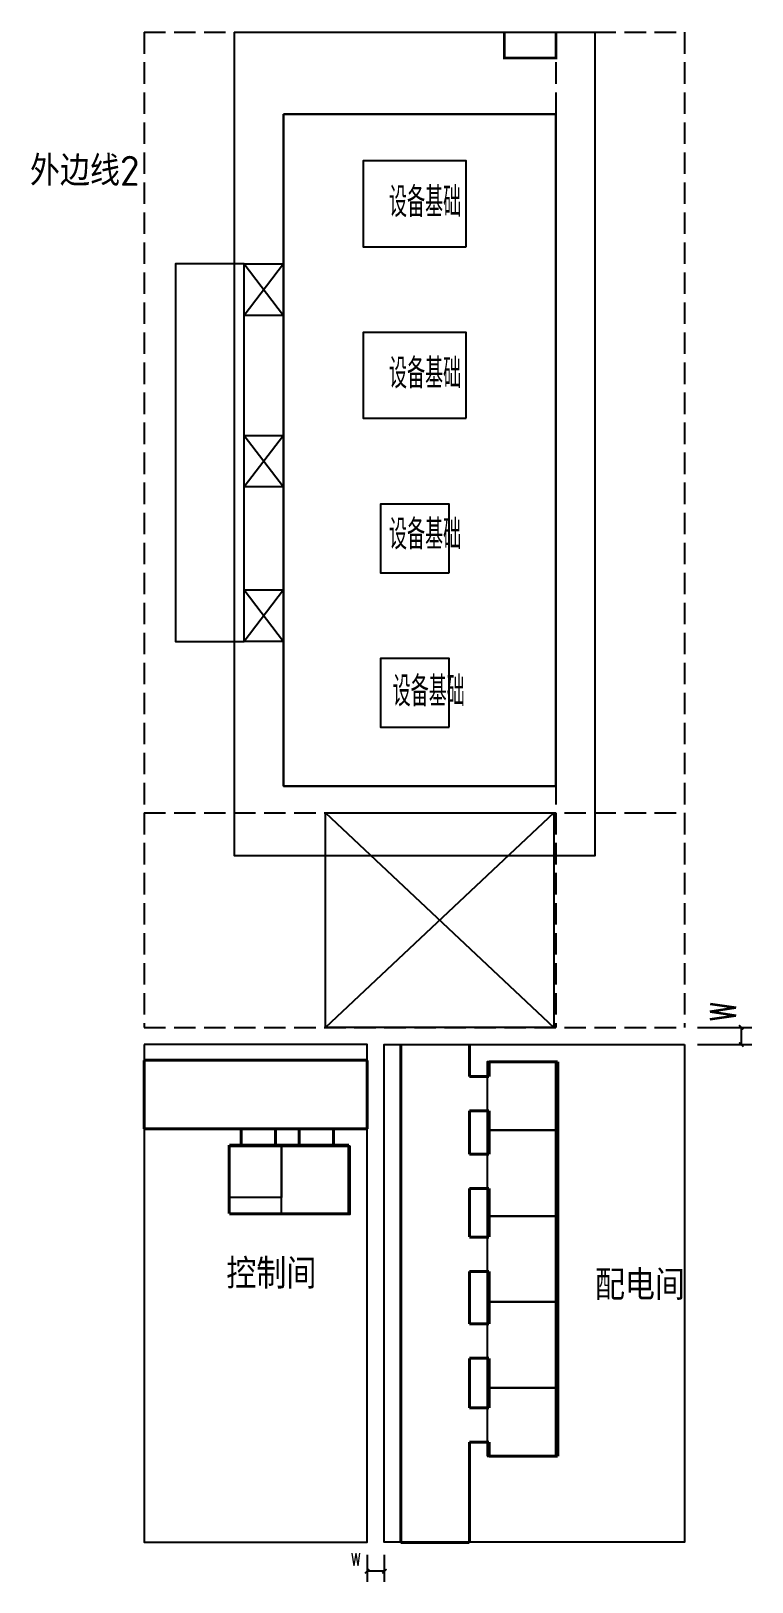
# Model space of a CAD drawing. Header units: millimetres. Extents: x 1742399 to 4898386, y 2481636 to 5226310.
# Drawn here: x 3051655 to 3060058, y 2795884 to 2813964 of the extents above; entities that cross this region are included whole.
import ezdxf

# ---------------------------------------------------------------- set-up
doc = ezdxf.new("R2010")
doc.units = ezdxf.units.MM
doc.header["$LTSCALE"] = 1000
doc.linetypes.add('DASH', pattern=[0.35, 0.25, -0.1])
for name, color, linetype in [('E-电缆沟', 2, 'Continuous'), ('E-箱柜', 3, 'Continuous'), ('PUB_DIM', 3, 'Continuous'), ('YHG_填充', 8, 'Continuous'), ('YHJ_剖面_梁板', 4, 'Continuous'), ('YHJ_立面_墙线中', 2, 'Continuous'), ('控制间轮廓', 7, 'Continuous'), ('电缆沟', 7, 'Continuous'), ('配电间轮廓', 7, 'Continuous')]:
    doc.layers.add(name, color=color, linetype=linetype)
doc.layers.add('管', color=1, linetype='Continuous', lineweight=30)
doc.styles.add('_TCH_DIM_T3', font='SIMPLEX', dxfattribs={"width": 0.705882, "bigfont": 'GBCBIG'})
doc.styles.add('tssdeng', font='tssdeng.shx', dxfattribs={"width": 0.7, "bigfont": 'hztxt.shx'})
doc.dimstyles.new('_TCH_ARCH&&50', dxfattribs={"dimtxt": 148.75, "dimasz": 50, "dimexe": 125, "dimexo": 150, "dimgap": 63.125, "dimtad": 1, "dimdec": 0, "dimzin": 0, "dimdsep": 46, "dimtxsty": '_TCH_DIM_T3', "dimblk": 'ARCHTICK', "dimcen": 0.09, "dimclrt": 7, "dimazin": 2, "dimtfac": 1, "dimtdec": 0, "dimtix": 1, "dimtmove": 2, "dimatfit": 3, "dimfxl": 75, "dimtolj": 1, "dimtzin": 0, "dimarcsym": 0})

msp = doc.modelspace()

# ---------------------------------------------------------------- texts
at = {"layer": '电缆沟', "ltscale": 1.5, "style": 'tssdeng'}
for s, p in [('外边线2', (3051642, 2812159)), ('控制间', (3053931.7, 2799302)), ('配电间', (3058227.5, 2799170.2))]:
    msp.add_text(s, height=350, dxfattribs=at).set_placement(p)
at = {"layer": '电缆沟', "ltscale": 1.5, "style": 'tssdeng', "width": 0.6}
for p in [(3055828, 2811795), (3055828, 2809797.1), (3055828, 2807920.1), (3055870.5, 2806091.4)]:
    msp.add_text('设备基础', height=350, dxfattribs=at).set_placement(p)

# ---------------------------------------------------------------- blocks, each defined once
blk = doc.blocks.new('_ArchTick')
at = {"color": 0, "linetype": 'ByBlock', "const_width": 0.4}
blk.add_lwpolyline([(-0.5, -0.5), (0.5, 0.5)], dxfattribs=at)
blk = doc.blocks.new('*D993')
at = {"layer": 'Defpoints', "color": 0, "transparency": 16777216}
for p in [(3059273, 2802349), (3059273, 2802149), (3059933, 2802149)]:
    blk.add_point(p, dxfattribs=at)
at = {"layer": 'PUB_DIM', "color": 0, "lineweight": -2, "transparency": 16777216}
for p, q in [((3059423, 2802349), (3060058, 2802349)), ((3059933, 2802349), (3059933, 2802149)), ((3059423, 2802149), (3060058, 2802149))]:
    blk.add_line(p, q, dxfattribs=at)
at = {"layer": 'PUB_DIM', "color": 0, "lineweight": -2, "transparency": 16777216, "xscale": 50, "yscale": 50, "zscale": 50}
for p, rotation in [((3059933, 2802349), 90), ((3059933, 2802149), 270)]:
    blk.add_blockref('_ArchTick', p, dxfattribs=dict(at, rotation=rotation))
at = {"layer": 'PUB_DIM', "color": 7, "transparency": 16777216, "insert": (3059720, 2802534), "char_height": 300, "width": 60, "attachment_point": 5, "rotation": 90, "style": '_TCH_DIM_T3'}
blk.add_mtext('\\A1;W ', dxfattribs=at)
blk = doc.blocks.new('*D992')
at = {"layer": 'Defpoints', "color": 0, "transparency": 16777216}
for p in [(3055573, 2796349), (3055773, 2796349), (3055573, 2796009)]:
    blk.add_point(p, dxfattribs=at)
at = {"layer": 'PUB_DIM', "color": 0, "lineweight": -2, "transparency": 16777216}
for p, q in [((3055573, 2796199), (3055573, 2795884)), ((3055773, 2796199), (3055773, 2795884)), ((3055773, 2796009), (3055573, 2796009))]:
    blk.add_line(p, q, dxfattribs=at)
at = {"layer": 'PUB_DIM', "color": 0, "lineweight": -2, "transparency": 16777216, "xscale": 50, "yscale": 50, "zscale": 50}
for p, rotation in [((3055573, 2796009), 180.000000000667), ((3055773, 2796009), 6.669864660580059e-10)]:
    blk.add_blockref('_ArchTick', p, dxfattribs=dict(at, rotation=rotation))
at = {"layer": 'PUB_DIM', "color": 7, "transparency": 16777216, "insert": (3055440, 2796146), "char_height": 148.8, "attachment_point": 5, "style": '_TCH_DIM_T3'}
blk.add_mtext('\\A1;W', dxfattribs=at)

# ---------------------------------------------------------------- dimensions: what is measured, and where the dimension line sits
at = {"layer": 'PUB_DIM'}
dim = msp.add_linear_dim(base=(3059933.1, 2802148.7), p1=(3059273, 2802348.7), p2=(3059273, 2802148.7), angle=270, text='W ', dimstyle='_TCH_ARCH&&50', override={"dimtxt": 300}, dxfattribs=at)
dim.commit()
dim.dimension.update_dxf_attribs({"geometry": '*D993', "text_midpoint": (3059720, 2802534.1), "dimtype": 161})
dim = msp.add_linear_dim(base=(3055573, 2796008.7), p1=(3055773, 2796348.7), p2=(3055573, 2796348.7), angle=180, text='W', dimstyle='_TCH_ARCH&&50', dxfattribs=at)
dim.commit()
dim.dimension.update_dxf_attribs({"geometry": '*D992', "text_midpoint": (3055439.8, 2796146.2), "dimtype": 161})

# ---------------------------------------------------------------- linework, layer by layer
at = {"layer": 'E-电缆沟', "const_width": 35}
for points in [[(3055964.6, 2802148.7), (3055964.6, 2801576)], [(3056764.6, 2802148.7), (3056764.6, 2801776)], [(3055573, 2801965.8), (3052973, 2801965.8)], [(3052973, 2801965.8), (3052973, 2801165.8)], [(3055573, 2801965.8), (3055573, 2801165.8)], [(3056994.1, 2801948.5), (3056994.1, 2801776)], [(3056994.1, 2801948.5), (3057794.1, 2801948.5)], [(3057794.1, 2801948.5), (3057794.1, 2801576)], [(3056994.1, 2801776), (3056764.6, 2801776)], [(3055964.6, 2801576), (3055964.6, 2800670.6)], [(3057794.1, 2801576), (3057794.1, 2800670.6)], [(3056994.1, 2801376), (3056764.6, 2801376)], [(3056764.6, 2801376), (3056764.6, 2800870.6)], [(3056994.1, 2801376), (3056994.1, 2800870.6)], [(3055573, 2801165.8), (3052973, 2801165.8)], [(3054106.3, 2800975.1), (3054106.3, 2801165.5)], [(3054506.3, 2801165.5), (3054106.3, 2801165.5)], [(3054506.3, 2800975.1), (3054506.3, 2801165.5)], [(3054779.4, 2800975.2), (3054779.4, 2801166.4)], [(3055179.4, 2801166.4), (3054779.4, 2801166.4)], [(3055179.4, 2800975.2), (3055179.4, 2801166.4)], [(3055360.8, 2800975.8), (3053966.6, 2800975.8)], [(3053966.6, 2800975.8), (3053966.6, 2800175.8)], [(3054506.3, 2800975.1), (3054106.3, 2800975.1)], [(3055179.4, 2800975.2), (3054779.4, 2800975.2)], [(3055360.8, 2800975.8), (3055360.8, 2800175.8)], [(3056994.1, 2800870.6), (3056764.6, 2800870.6)], [(3055964.6, 2800670.6), (3055964.6, 2799703.6)], [(3057794.1, 2800670.6), (3057794.1, 2799703.6)], [(3056994.1, 2800470.6), (3056764.6, 2800470.6)], [(3056764.6, 2800470.6), (3056764.6, 2799903.6)], [(3056994.1, 2800470.6), (3056994.1, 2799903.6)], [(3055360.8, 2800175.8), (3053966.6, 2800175.8)], [(3056994.1, 2799903.6), (3056764.6, 2799903.6)], [(3055964.6, 2799703.6), (3055964.6, 2798692.1)], [(3057794.1, 2799703.6), (3057794.1, 2798692.1)], [(3056764.6, 2799503.6), (3056764.6, 2798892.1)], [(3056994.1, 2799503.6), (3056764.6, 2799503.6)], [(3056994.1, 2799503.6), (3056994.1, 2798892.1)], [(3056994.1, 2798892.1), (3056764.6, 2798892.1)], [(3055964.6, 2798692.1), (3055964.6, 2797713.6)], [(3057794.1, 2798692.1), (3057794.1, 2797713.6)], [(3056994.1, 2798492.1), (3056764.6, 2798492.1)], [(3056764.6, 2798492.1), (3056764.6, 2797913.6)], [(3056994.1, 2798492.1), (3056994.1, 2797913.6)], [(3056994.1, 2797913.6), (3056764.6, 2797913.6)], [(3055964.6, 2797713.6), (3055964.6, 2796343.9)], [(3057794.1, 2797713.6), (3057794.1, 2797348.7)], [(3056994.1, 2797513.6), (3056764.6, 2797513.6)], [(3056764.6, 2797513.6), (3056764.6, 2796343.9)], [(3056994.1, 2797513.6), (3056994.1, 2797348.7)], [(3056994.1, 2797348.7), (3057794.1, 2797348.7)], [(3055964.6, 2796343.9), (3056764.6, 2796343.9)]]:
    msp.add_lwpolyline(points, dxfattribs=at)
at = {"layer": 'E-箱柜', "color": 3}
for points in [[(3056973, 2801148.7), (3057773, 2801148.7), (3057773, 2801948.7), (3056973, 2801948.7)], [(3056973, 2800148.7), (3057773, 2800148.7), (3057773, 2801148.7), (3056973, 2801148.7)], [(3054573, 2800965.8), (3054573, 2800365.8), (3053973, 2800365.8), (3053973, 2800965.8)], [(3054573, 2800165.8), (3054573, 2800965.8), (3055373, 2800965.8), (3055373, 2800165.8)], [(3056973, 2799148.7), (3057773, 2799148.7), (3057773, 2800148.7), (3056973, 2800148.7)], [(3056973, 2798148.7), (3057773, 2798148.7), (3057773, 2799148.7), (3056973, 2799148.7)], [(3056973, 2797348.7), (3057773, 2797348.7), (3057773, 2798148.7), (3056973, 2798148.7)]]:
    msp.add_lwpolyline(points, close=True, dxfattribs=at)
at = {"layer": 'YHG_填充', "linetype": 'DASH'}
for points in [[(3052973, 2813948.7), (3052973, 2802348.7)], [(3052973, 2813948.7), (3059273, 2813948.7)], [(3057773, 2813948.7), (3057773, 2802348.7)], [(3059273, 2813948.7), (3059273, 2802348.7)], [(3052973, 2804848.7), (3059273, 2804848.7)], [(3052973, 2802348.7), (3059273, 2802348.7)]]:
    msp.add_lwpolyline(points, dxfattribs=at)
at = {"layer": 'YHJ_剖面_梁板', "color": 5}
msp.add_lwpolyline([(3054027.6, 2813948.7), (3058227.6, 2813948.7), (3058227.6, 2804348.7), (3054027.6, 2804348.7)], close=True, dxfattribs=at)
at = {"layer": 'YHJ_剖面_梁板'}
for points in [[(3056727.6, 2811448.7), (3056727.6, 2812448.7), (3055527.6, 2812448.7), (3055527.6, 2811448.7)], [(3054139.2, 2811248.7), (3053339.2, 2811248.7), (3053339.2, 2806848.7), (3054139.2, 2806848.7)], [(3054139.2, 2811248.7), (3054599.2, 2811248.7), (3054599.2, 2810648.7), (3054139.2, 2810648.7)], [(3056727.6, 2809448.7), (3056727.6, 2810448.7), (3055527.6, 2810448.7), (3055527.6, 2809448.7)], [(3054139.2, 2809248.7), (3054599.2, 2809248.7), (3054599.2, 2808648.7), (3054139.2, 2808648.7)], [(3056527.6, 2807648.7), (3056527.6, 2808448.7), (3055727.6, 2808448.7), (3055727.6, 2807648.7)], [(3054139.2, 2807448.7), (3054599.2, 2807448.7), (3054599.2, 2806848.7), (3054139.2, 2806848.7)], [(3056527.6, 2805848.7), (3056527.6, 2806648.7), (3055727.6, 2806648.7), (3055727.6, 2805848.7)], [(3055087, 2804848.7), (3057750.5, 2804848.7), (3057750.5, 2802348.7), (3055087, 2802348.7)]]:
    msp.add_lwpolyline(points, close=True, dxfattribs=at)
for points in [[(3054599.2, 2811248.7), (3054139.2, 2810648.7)], [(3054139.2, 2811248.7), (3054599.2, 2810648.7)], [(3054599.2, 2809248.7), (3054139.2, 2808648.7)], [(3054139.2, 2809248.7), (3054599.2, 2808648.7)], [(3054599.2, 2807448.7), (3054139.2, 2806848.7)], [(3054139.2, 2807448.7), (3054599.2, 2806848.7)], [(3057750.5, 2804848.7), (3055087, 2802348.7)], [(3055087, 2804848.7), (3057750.5, 2802348.7)]]:
    msp.add_lwpolyline(points, dxfattribs=at)
at = {"layer": 'YHJ_立面_墙线中', "const_width": 30}
msp.add_lwpolyline([(3057173, 2813948.7), (3057173, 2813648.7), (3057773, 2813648.7), (3057773, 2813948.7)], dxfattribs=at)
at = {"layer": '控制间轮廓'}
msp.add_lwpolyline([(3052973, 2802148.7), (3052973, 2796348.7), (3055573, 2796348.7), (3055573, 2802148.7)], close=True, dxfattribs=at)
at = {"layer": '管'}
msp.add_lwpolyline([(3054599.2, 2812994.4), (3057773, 2812994.4), (3057773, 2805160.8), (3054599.2, 2805160.8)], close=True, dxfattribs=at)
at = {"layer": '配电间轮廓'}
msp.add_lwpolyline([(3059273, 2802148.7), (3059273, 2796348.7), (3055773, 2796348.7), (3055773, 2802148.7)], close=True, dxfattribs=at)

msp.set_redraw_order([(e.dxf.handle, doc.entitydb.next_handle()) for e in msp.query("TEXT MTEXT ATTDEF DIMENSION ARC_DIMENSION")])  # texts and dimensions are drawn at this point

doc.saveas('drawing.dxf')
